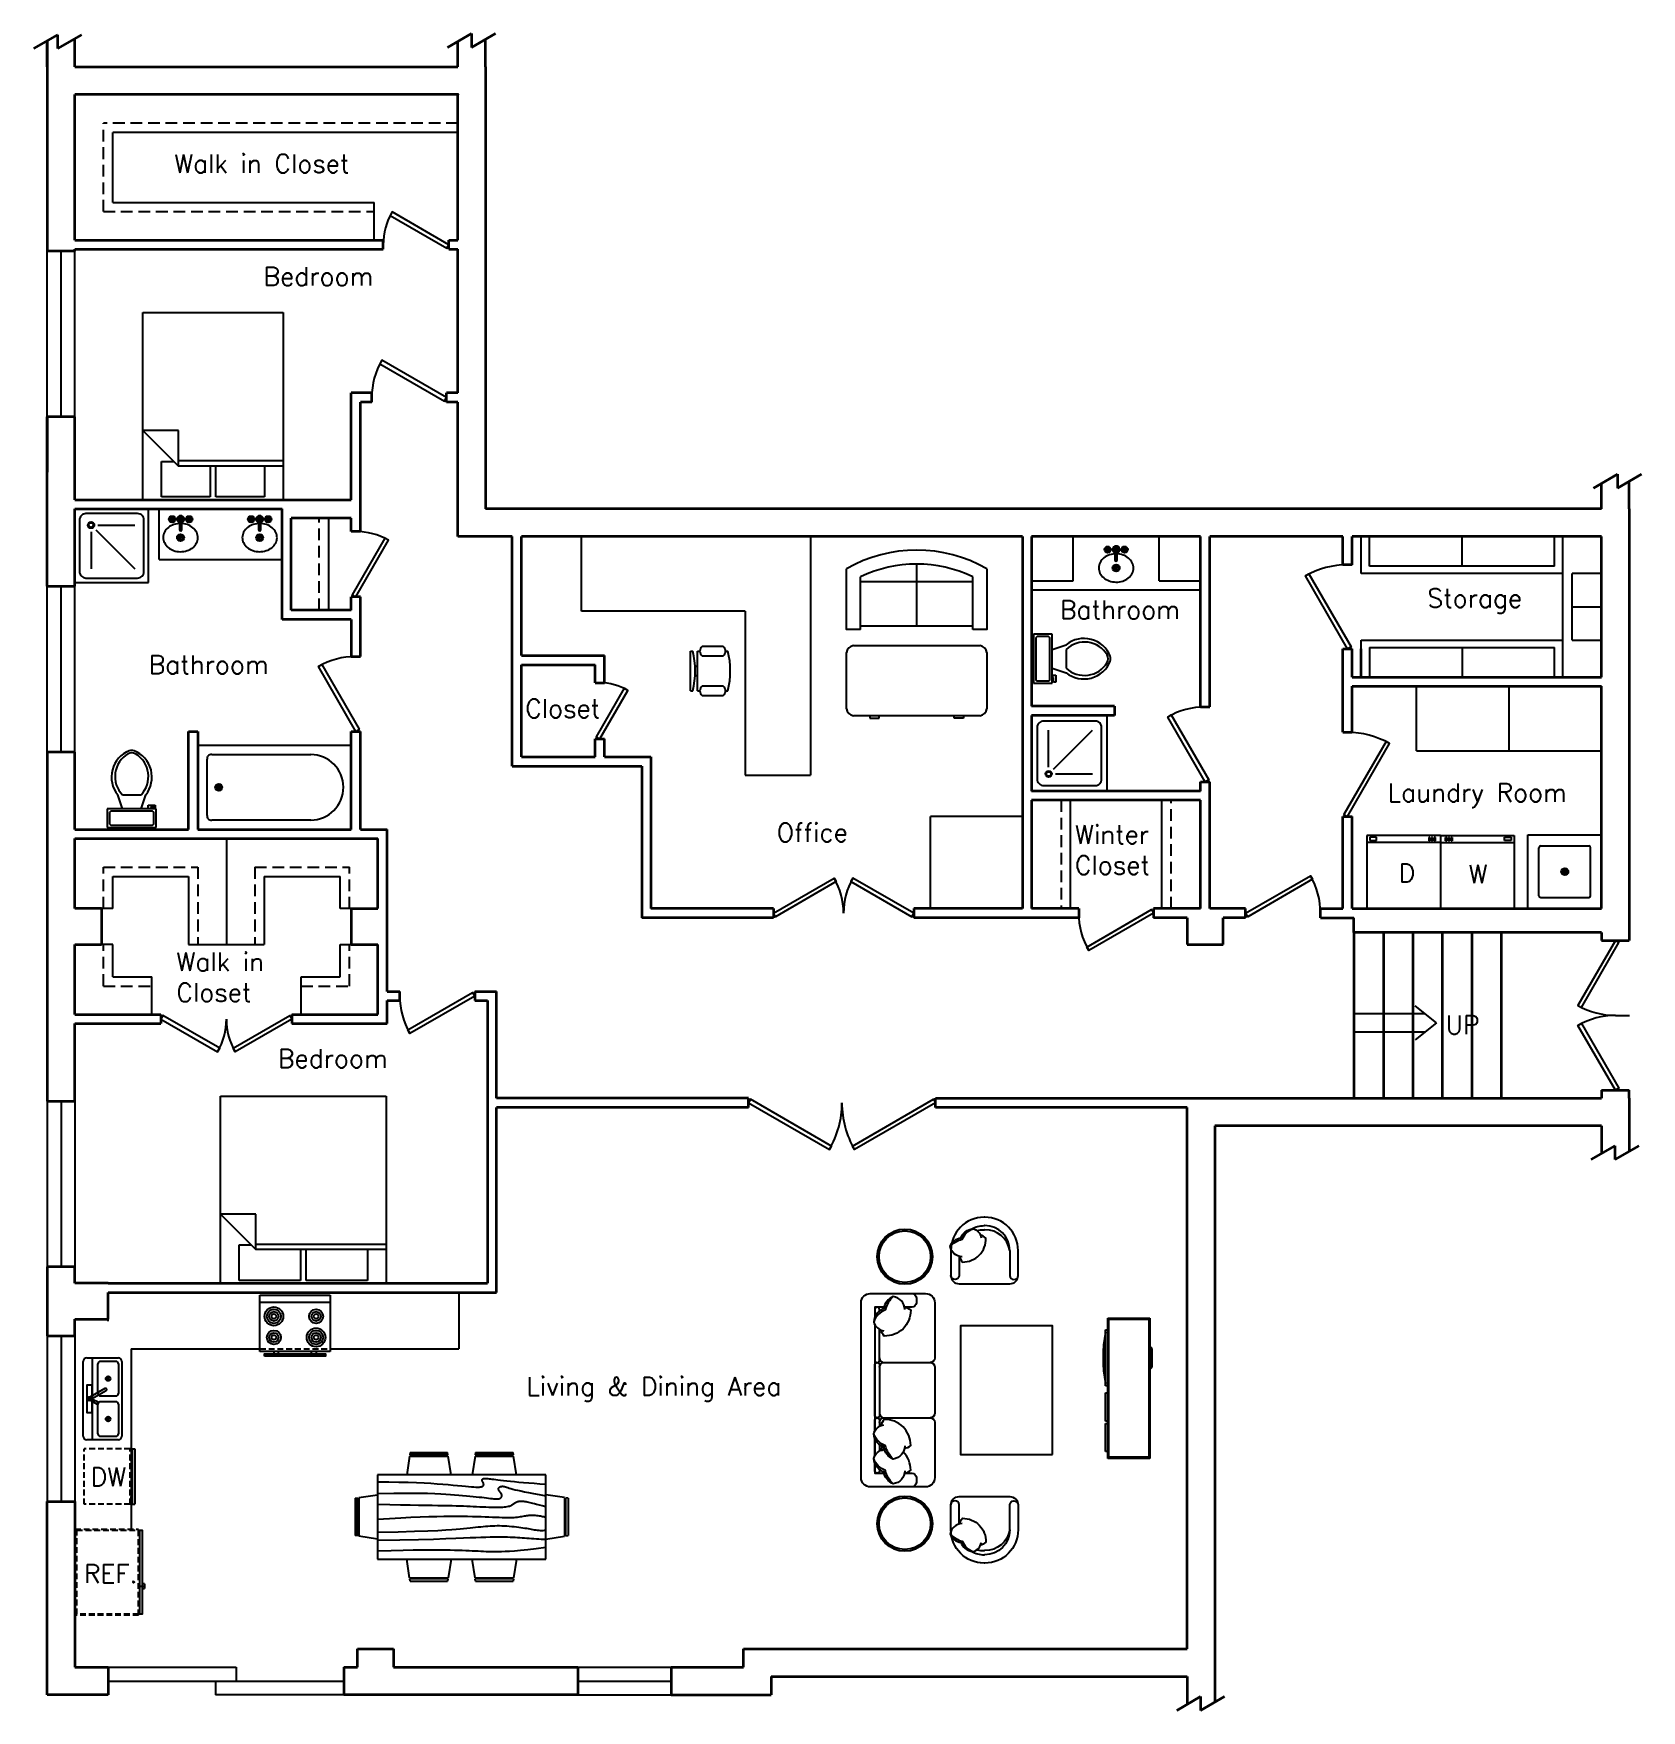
# Model space of a CAD drawing. Header units: millimetres. Extents: x -13274 to 77127, y -114744 to 1151.
# Drawn here: x 31086 to 48548, y -113915 to -95703 of the extents above; entities that cross this region are included whole.
import ezdxf

# ---------------------------------------------------------------- set-up
doc = ezdxf.new("R2010")
doc.units = ezdxf.units.MM
doc.header["$LTSCALE"] = 5
doc.linetypes.add('DASHEDX2', pattern=[38.1, 25.4, -12.7])
doc.linetypes.add('HIDDENX2', pattern=[19.05, 12.7, -6.35])
for name, color, linetype in [('Bathtub', 4, 'Continuous'), ('Bed', 4, 'Continuous'), ('CLoset', 1, 'Continuous'), ('Closet Hidden', 1, 'DASHEDX2'), ('Countertop', 1, 'Continuous'), ('Countertop Hidden', 1, 'HIDDENX2'), ('Dishwasher', 4, 'HIDDENX2'), ('Door', 1, 'Continuous'), ('Living Space', 4, 'Continuous'), ('Office', 4, 'Continuous'), ('Oven', 4, 'Continuous'), ('Refrigerator', 1, 'Continuous'), ('Refrigerator Hidden', 1, 'HIDDENX2'), ('Sink', 4, 'Continuous'), ('Storage', 1, 'Continuous'), ('Stove', 4, 'Continuous'), ('Table&Desk&Chair', 4, 'Continuous'), ('text', 1, 'Continuous'), ('Toilet', 4, 'Continuous'), ('Upper Cabinet', 1, 'HIDDENX2'), ('Washing Machine', 4, 'Continuous'), ('Windows', 1, 'Continuous')]:
    doc.layers.add(name, color=color, linetype=linetype)
doc.layers.add('Wall', color=7, linetype='Continuous', lineweight=35)
doc.styles.add('Roman', font='romans')

msp = doc.modelspace()

# ---------------------------------------------------------------- texts
at = {"layer": 'Countertop', "char_height": 200, "attachment_point": 1, "style": 'Roman'}
for s, insert in [('D', (45909.752, -104719.786)), ('W', (46669.938, -104729.51)), ('DW', (31705.081, -111277.844)), ('REF.', (31632.235, -112330.214))]:
    msp.add_mtext_dynamic_manual_height_columns(s, width=349.03036, gutter_width=50, heights=[0], dxfattribs=dict(at, insert=insert))
at = {"layer": 'text', "attachment_point": 1, "style": 'Roman'}
for s, width, insert, char_height in [('{\\H0.66667x;Walk in Closet}  ', 3697.34792, (32613.17, -97015.238), 300), ('Bedroom  ', 1947.95209, (33583.154, -98240.183), 200), ('{\\H0.66667x;Storage} ', 3697.34792, (46223.177, -101735.293), 300), ('Bathroom', 3697.34792, (42232.025, -101859.837), 200), ('Bathroom  ', 1947.95209, (32335.179, -102455.955), 200), ('Closet  ', 1947.95209, (36425.309, -102932.977), 200), ('{\\H0.66667x;Laundry Room }  ', 3697.34792, (45791.035, -103846.35), 300), ('Office  ', 1947.95209, (39157.562, -104279.644), 200), ('{\\H0.66667x;Winter \\PCloset  }  ', 3697.34792, (42395.182, -104301.278), 300), ('{\\H0.66667x;Walk in \\PCloset}  ', 1616.9876, (32637.333, -105683.716), 300), ('Bedroom  ', 1947.95209, (33739.635, -106734.553), 200), ('Living & Dining Area   ', 5479.54502, (36438.522, -110294.483), 200)]:
    msp.add_mtext_dynamic_manual_height_columns(s, width=width, gutter_width=50, heights=[0], dxfattribs=dict(at, insert=insert, char_height=char_height))
at = {"layer": 'Wall', "insert": (46606.202, -106468.355), "char_height": 200, "attachment_point": 5, "style": 'Roman'}
msp.add_mtext_dynamic_manual_height_columns('UP', width=310.19713, gutter_width=50, heights=[0], dxfattribs=at)

# ---------------------------------------------------------------- blocks, each defined once
blk = doc.blocks.new('Faucet - Bathroom top')
for p, q in [((-4.107, 0.125), (-4.375, 0.125)), ((-3.75, 0.4788), (-3.75, 0.75)), ((-3.5, 0.482), (-3.5, 0.75)), ((-3.1461, 0.125), (-2.875, 0.125)), ((3.143, 0.125), (2.875, 0.125)), ((3.5, 0.4788), (3.5, 0.75)), ((3.75, 0.482), (3.75, 0.75)), ((4.1039, 0.125), (4.375, 0.125)), ((-4.1039, -0.125), (-4.375, -0.125)), ((-3.75, -0.4821), (-3.75, -0.75)), ((-3.5, -0.4789), (-3.5, -0.75)), ((-3.143, -0.125), (-2.875, -0.125)), ((-0.5, -0.8639), (-0.5, -4.5)), ((0.5, -4.5), (0.5, -0.8631)), ((3.1461, -0.125), (2.875, -0.125)), ((3.5, -0.4821), (3.5, -0.75)), ((3.75, -0.4789), (3.75, -0.75)), ((4.107, -0.125), (4.375, -0.125))]:
    blk.add_line(p, q)
for centre, radius in [((-3.625, 0), 1.375), ((-4.625, 0), 0.2795), ((-3.625, 0), 0.5), ((-3.625, 1), 0.2795), ((-2.625, 0), 0.2795), ((0, 0), 0.5), ((3.625, 0), 1.375), ((2.625, 0), 0.2795), ((3.625, 0), 0.5), ((3.625, 1), 0.2795), ((4.625, 0), 0.2795), ((-3.625, -1), 0.2795), ((3.625, -1), 0.2795)]:
    blk.add_circle(centre, radius)
for centre, radius, start, end in [((-3.625, 0), 1, 105.2407, 164.2093), ((-3.625, 0), 1, 16.44125, 74.07887), ((0, 0), 1.5, 289.6514, 250.3603), ((0, 0), 1, 300.3431, 239.7554), ((3.625, 0), 1, 106.12, 164.0884), ((3.625, 0), 1, 16.23422, 73.90469), ((-3.625, 0), 1, 196.2342, 253.9047), ((-3.625, 0), 1, 286.12, 344.0884), ((0, -4.5), 0.5, 180, 0), ((3.625, 0), 1, 196.4413, 254.0789), ((3.625, 0), 1, 285.2407, 344.2093)]:
    blk.add_arc(centre, radius, start, end)
blk = doc.blocks.new('Desk - 30 x 60 in.')
at = {"linetype": 'Continuous'}
for p, q in [((-26.999995, 0), (26.999995, 0)), ((-29.999995, -27), (-29.999995, -3)), ((29.999995, -3), (29.999995, -27)), ((26.999995, -30), (-26.999995, -30)), ((-20.000005, -30), (-20.000005, -31)), ((-20.000005, -31), (-16.000005, -31)), ((-16.000005, -31), (-16.000005, -30)), ((15.999995, -31), (15.999995, -30)), ((19.999995, -31), (15.999995, -31)), ((19.999995, -30), (19.999995, -31))]:
    blk.add_line(p, q, dxfattribs=at)
for centre, start, end in [((-26.499995, -3.5), 98.1301, 171.8699), ((26.499995, -3.5), 8.130102, 81.8699), ((-26.499995, -26.5), 188.1301, 261.8699), ((26.499995, -26.5), 278.1301, 351.8699)]:
    blk.add_arc(centre, 3.535534, start, end, dxfattribs=at)
blk = doc.blocks.new('Sofa - Roundback Loveseat 5 ft.')
at = {"linetype": 'Continuous'}
for p, q in [((0, -32.44198), (0, -5.99998)), ((-24, -33.99998), (-24, -11.46958)), ((-23.9998, -13.38178), (23.99986, -13.38178)), ((24.00004, -33.99998), (24.00004, -11.46958)), ((-24, -32.44198), (24.00004, -32.44198))]:
    blk.add_line(p, q, dxfattribs=at)
for points in [[(-24, -33.99998), (-30, -33.99998), (-30, -7.99998)], [(30.00004, -7.99998), (30.00004, -33.99998), (24.00004, -33.99998)]]:
    blk.add_lwpolyline(points, dxfattribs=at)
for centre, radius, start, end in [((0, -60.24998), 60.24998, 60.13715, 119.8628), ((0, -61.38438), 55.38444, 64.32083, 115.6792)]:
    blk.add_arc(centre, radius, start, end, dxfattribs=at)
blk = doc.blocks.new('Chair - Desk')
at = {"linetype": 'Continuous'}
for p, q in [((-8.5, 0), (-8.5, -1)), ((-8.5, 0), (8.5, 0)), ((8.5, 0), (8.5, -1)), ((-10.5, -5), (-10.5, -14)), ((-8.5, -3), (-8.5, -4)), ((-8.5, -3), (8.5, -3)), ((-6.5, -14), (-6.5, -5)), ((-2, -3), (-2, -1.9355)), ((2, -1.9576), (2, -3)), ((6.5, -5), (6.5, -14)), ((8.5, -3), (8.5, -4)), ((10.5, -14), (10.5, -5)), ((-8.5, -15), (-8.5, -16)), ((8.5, -15), (8.5, -16))]:
    blk.add_line(p, q, dxfattribs=at)
for centre, radius, start, end in [((-8.5, -6.5), 2.5, 36.8699, 143.1301), ((0, 34.625), 36.625, 256.5803, 283.4197), ((8.5, -6.5), 2.5, 36.8699, 143.1301), ((-8.5, -12.5), 2.5, 216.8699, 323.1301), ((8.5, -12.5), 2.5, 216.8699, 323.1301), ((0, 19.625), 36.625, 256.5803, 283.4197)]:
    blk.add_arc(centre, radius, start, end, dxfattribs=at)
blk = doc.blocks.new('Faucet - single handle top')
for p, q in [((0.08, -0.26), (-2.26, -4.34)), ((-2.26, -4.34), (-1.37, -4.79)), ((-1.37, -4.79), (0.55, -0.5)), ((-0.06, -1.9), (3.57, -8.18)), ((4.43, -7.68), (0.72, -1.24))]:
    blk.add_line(p, q)
for points in [[(-0.92, -2), (-6, -2), (-6, 0), (6, 0), (6, -2), (1.16, -2)], [(-0.01, -2), (-0.12, -2)]]:
    blk.add_lwpolyline(points)
for centre, radius, start, end in [((0, -1), 0.75, 269.2246, 216.2304), ((4, -7.93), 0.5, 210, 30)]:
    blk.add_arc(centre, radius, start, end)
blk = doc.blocks.new('Entertainment Center')
at = {"linetype": 'Continuous'}
for p, q in [((-4, 0), (-5, -1)), ((4, 0), (-4, 0)), ((5, -1), (4, 0)), ((-17, -19), (-17, -1)), ((-17, -1), (43, -1)), ((-16.5, -18.5), (-16.5, -1.5)), ((-16.5, -1.5), (42.5, -1.5)), ((42.5, -1.5), (42.5, -18.5)), ((43, -1), (43, -19)), ((43, -19), (-17, -19)), ((42.5, -18.5), (-16.5, -18.5)), ((-12, -20), (-12, -19)), ((12, -20), (-12, -20)), ((12, -19), (12, -20)), ((15, -20), (15, -19)), ((27, -20), (15, -20)), ((27, -19), (27, -20)), ((28, -20), (28, -19)), ((40, -20), (28, -20)), ((40, -19), (40, -20))]:
    blk.add_line(p, q, dxfattribs=at)
blk.add_arc((0, 40), 61, 259.6111, 280.3889, dxfattribs=at)
blk = doc.blocks.new('Dining Set - 36 x 72 in.')
at = {"linetype": 'Continuous'}
for p, q in [((-22.2343, 26.00059), (-23.4847, 17.99762)), ((-22.2304, 26), (-5.7608, 26)), ((-22, 27.5), (-22.1562, 26.50042)), ((-5.8416, 26.5), (-22.1534, 26.5)), ((-22, 27.5), (-6, 27.5)), ((-5.8437, 26.49966), (-6, 27.5)), ((-4.5152, 17.99762), (-5.7655, 25.99926)), ((5.7657, 26.00059), (4.5153, 17.99762)), ((5.7696, 26), (22.2392, 26)), ((6, 27.5), (5.8438, 26.50042)), ((22.1584, 26.5), (5.8466, 26.5)), ((6, 27.5), (22, 27.5)), ((22.1563, 26.49966), (22, 27.5)), ((23.4848, 17.99762), (22.2345, 25.99926)), ((36, 18), (-36, 18)), ((-36, 18), (-36, -18)), ((36, -18), (36, 18)), ((-45.5, 8), (-44.5004, 8.15617)), ((-45.5, 8), (-45.5, -8)), ((-44.5, -8.15843), (-44.5, 8.15338)), ((-44.0006, 8.23428), (-35.9976, 9.48474)), ((-44, 8.23041), (-44, -8.23915)), ((44.0006, 8.23428), (35.9976, 9.48474)), ((44, 8.23041), (44, -8.23915)), ((44.5, -8.15843), (44.5, 8.15338)), ((45.5, 8), (44.5005, 8.15617)), ((45.5, 8), (45.5, -8)), ((-44.4997, -8.15631), (-45.5, -8)), ((-35.9976, -9.48476), (-43.9993, -8.2345)), ((35.9976, -9.48476), (43.9993, -8.2345)), ((44.4997, -8.15631), (45.5, -8)), ((-36, -18), (36, -18)), ((-22.2343, -26.0006), (-23.4847, -17.99762)), ((-4.5152, -17.99762), (-5.7655, -25.99928)), ((5.7657, -26.0006), (4.5153, -17.99762)), ((23.4848, -17.99762), (22.2345, -25.99928)), ((-22.2304, -26), (-5.7608, -26)), ((-22, -27.5), (-22.1562, -26.50044)), ((-5.8416, -26.5), (-22.1534, -26.5)), ((-22, -27.5), (-6, -27.5)), ((-5.8437, -26.49967), (-6, -27.5)), ((5.7696, -26), (22.2392, -26)), ((6, -27.5), (5.8438, -26.50044)), ((22.1584, -26.5), (5.8466, -26.5)), ((6, -27.5), (22, -27.5)), ((22.1563, -26.49967), (22, -27.5))]:
    blk.add_line(p, q, dxfattribs=at)
for points in [[(-36, 15), (-31.1772, 14.97754), (-26.8079, 14.91406), (-22.8538, 14.81543), (-19.276, 14.6875), (-16.0362, 14.53613), (-13.0957, 14.36718), (-10.4159, 14.18652), (-7.9583, 14), (-5.6904, 13.81315), (-3.6035, 13.63021), (-1.6954, 13.45508), (0.0365, 13.29166), (1.5945, 13.14388), (2.9811, 13.01562), (4.1988, 12.9108), (5.25, 12.83333), (6.1393, 12.78613), (6.8802, 12.76823), (7.4883, 12.77767), (7.9792, 12.8125), (8.3685, 12.87077), (8.6719, 12.95052), (8.9049, 13.0498), (9.0833, 13.16666), (9.2205, 13.29899), (9.3216, 13.44401), (9.3895, 13.59879), (9.4271, 13.76041), (9.4373, 13.92594), (9.4232, 14.09245), (9.3875, 14.257), (9.3333, 14.41666), (9.2638, 14.56917), (9.1836, 14.71484), (9.0975, 14.85465), (9.0104, 14.98958), (8.9272, 15.1206), (8.8529, 15.2487), (8.7922, 15.37483), (8.75, 15.5), (8.7305, 15.62467), (8.7344, 15.74739), (8.7617, 15.86621), (8.8125, 15.97916), (8.8867, 16.08431), (8.9844, 16.17968), (9.1055, 16.26334), (9.25, 16.33333), (9.4189, 16.38802), (9.6172, 16.42708), (9.8506, 16.45052), (10.125, 16.45833), (10.4463, 16.45052), (10.8203, 16.42708), (11.2529, 16.38802), (11.75, 16.33333), (12.3184, 16.26318), (12.9694, 16.17838), (13.7151, 16.07991), (14.5677, 15.96875), (15.5395, 15.84586), (16.6426, 15.71224), (17.8893, 15.56884), (19.2917, 15.41666), (20.859, 15.25667), (22.5879, 15.08984), (24.4721, 14.91715), (26.5052, 14.73958), (28.6809, 14.5581), (30.9929, 14.3737), (33.4347, 14.18733), (36, 14)], [(-36, 10), (-28.9766, 10.14274), (-23.1725, 10.20442), (-18.4241, 10.19775), (-14.5677, 10.13541), (-11.4399, 10.03011), (-8.877, 9.89453), (-6.7154, 9.74137), (-4.7917, 9.58333), (-2.9698, 9.43082), (-1.2246, 9.28515), (0.4415, 9.14534), (2.026, 9.01041), (3.5266, 8.87939), (4.9408, 8.7513), (6.266, 8.62516), (7.5, 8.5), (8.6411, 8.37549), (9.6914, 8.2539), (10.6538, 8.13818), (11.5312, 8.03125), (12.3267, 7.93603), (13.043, 7.85547), (13.6831, 7.79248), (14.25, 7.75), (14.7471, 7.7303), (15.1797, 7.73307), (15.5537, 7.75732), (15.875, 7.80208), (16.1494, 7.86637), (16.3828, 7.94922), (16.5811, 8.04964), (16.75, 8.16666), (16.8944, 8.29915), (17.0143, 8.44531), (17.1089, 8.60319), (17.1771, 8.77083), (17.218, 8.94629), (17.2305, 9.1276), (17.2137, 9.31282), (17.1667, 9.5), (17.0895, 9.6875), (16.987, 9.875), (16.8649, 10.0625), (16.7292, 10.25), (16.5856, 10.4375), (16.4401, 10.625), (16.2985, 10.8125), (16.1667, 11), (16.05, 11.18733), (15.9518, 11.3737), (15.8752, 11.5581), (15.8229, 11.73958), (15.798, 11.91715), (15.8034, 12.08984), (15.842, 12.25667), (15.9167, 12.41666), (16.0295, 12.56836), (16.1784, 12.70833), (16.3605, 12.83268), (16.5729, 12.9375), (16.8127, 13.01888), (17.0768, 13.07291), (17.3625, 13.0957), (17.6667, 13.08333), (17.9894, 13.03312), (18.3418, 12.94726), (18.7382, 12.82918), (19.1927, 12.68229), (19.7195, 12.51001), (20.3327, 12.31575), (21.0465, 12.10294), (21.875, 11.875), (22.8357, 11.63354), (23.959, 11.37304), (25.2786, 11.08618), (26.8282, 10.76562), (28.6414, 10.40405), (30.752, 9.99414), (33.1936, 9.52856), (36, 9)], [(-36, 5.5), (-30.7157, 5.3348), (-26.069, 5.20963), (-21.9946, 5.11767), (-18.4271, 5.05208), (-15.3009, 5.00602), (-12.5508, 4.97265), (-10.1112, 4.94515), (-7.9167, 4.91666), (-5.909, 4.88167), (-4.0586, 4.83984), (-2.3429, 4.79215), (-0.7396, 4.73958), (0.7739, 4.6831), (2.22, 4.6237), (3.6213, 4.56233), (5, 4.5), (6.373, 4.43782), (7.7344, 4.3776), (9.0723, 4.32129), (10.375, 4.27083), (11.6309, 4.22819), (12.8281, 4.19531), (13.9551, 4.17415), (15, 4.16666), (15.954, 4.17448), (16.819, 4.19791), (17.6001, 4.23698), (18.3021, 4.29166), (18.9299, 4.36198), (19.4883, 4.44791), (19.9823, 4.54948), (20.4167, 4.66666), (20.7969, 4.79899), (21.1302, 4.94401), (21.4245, 5.09879), (21.6875, 5.26041), (21.9271, 5.42594), (22.1511, 5.59245), (22.3672, 5.757), (22.5834, 5.91666), (22.8065, 6.06868), (23.0404, 6.21093), (23.2879, 6.34147), (23.5521, 6.45833), (23.8358, 6.55957), (24.142, 6.64323), (24.4735, 6.70735), (24.8334, 6.75), (25.2235, 6.76969), (25.642, 6.76692), (26.0858, 6.74267), (26.5521, 6.69791), (27.0379, 6.63362), (27.5404, 6.55078), (28.0565, 6.45036), (28.5834, 6.33333), (29.1242, 6.19987), (29.7071, 6.04687), (30.3661, 5.87044), (31.1354, 5.66666), (32.0493, 5.43164), (33.142, 5.16146), (34.4475, 4.85221), (36, 4.5)], [(-36, -1), (-30.7915, -0.6591), (-26.0195, -0.38216), (-21.6519, -0.16284), (-17.6563, 0.00521), (-14.0005, 0.12833), (-10.6523, 0.21289), (-7.5796, 0.26522), (-4.75, 0.29166), (-2.134, 0.29793), (0.2878, 0.28711), (2.5317, 0.26163), (4.6146, 0.22396), (6.5529, 0.17651), (8.3633, 0.12174), (10.0623, 0.06209), (11.6667, 0), (13.1899, -0.06201), (14.6341, -0.1211), (15.9982, -0.17432), (17.2813, -0.21875), (18.4823, -0.25147), (19.6003, -0.26953), (20.6343, -0.27002), (21.5834, -0.25), (22.4481, -0.20768), (23.2357, -0.14584), (23.9549, -0.06836), (24.6146, 0.02083), (25.2235, 0.11784), (25.7904, 0.21875), (26.3241, 0.31966), (26.8334, 0.41666), (27.3265, 0.50618), (27.8099, 0.58593), (28.2894, 0.65397), (28.7709, 0.70833), (29.2601, 0.74707), (29.763, 0.76823), (30.2855, 0.76985), (30.8334, 0.75), (31.4088, 0.70784), (31.9994, 0.64713), (32.589, 0.57275), (33.1615, 0.48958), (33.7008, 0.4025), (34.1908, 0.3164), (34.6153, 0.23616), (34.9584, 0.16666), (35.2099, 0.11165), (35.3848, 0.07031), (35.504, 0.04069), (35.5886, 0.02083), (35.6594, 0.00879), (35.7377, 0.0026), (35.8442, 0.00032), (36, 0)], [(-36, -6.5), (-27.1843, -6.31267), (-20.084, -6.1263), (-14.469, -5.9419), (-10.1094, -5.76042), (-6.7752, -5.58285), (-4.2363, -5.41016), (-2.2629, -5.24333), (-0.625, -5.08334), (0.8708, -4.93099), (2.2715, -4.78646), (3.5872, -4.64974), (4.8281, -4.52084), (6.0046, -4.39974), (7.127, -4.28646), (8.2053, -4.18099), (9.25, -4.08334), (10.2705, -3.99382), (11.2734, -3.91407), (12.2647, -3.84603), (13.25, -3.79167), (14.2354, -3.75293), (15.2266, -3.73177), (16.2295, -3.73015), (17.25, -3.75), (18.2912, -3.79248), (19.3451, -3.85547), (20.4009, -3.93604), (21.4479, -4.03125), (22.4754, -4.13819), (23.4727, -4.25391), (24.4289, -4.37549), (25.3334, -4.5), (26.1785, -4.62492), (26.9694, -4.74935), (27.7145, -4.87281), (28.4219, -4.99479), (29.1, -5.11483), (29.7572, -5.23242), (30.4016, -5.34709), (31.0417, -5.45834), (31.6837, -5.56437), (32.3262, -5.65821), (32.9658, -5.73153), (33.599, -5.77604), (34.2224, -5.78345), (34.8327, -5.74545), (35.4264, -5.65373), (36, -5.5)], [(-36, -10), (-26.4022, -9.81299), (-18.4675, -9.62891), (-11.9839, -9.45069), (-6.7396, -9.28125), (-2.5226, -9.12354), (0.8789, -8.98047), (3.6769, -8.85498), (6.0833, -8.75), (8.2767, -8.66765), (10.3021, -8.60677), (12.1712, -8.56543), (13.8958, -8.54167), (15.4876, -8.53353), (16.9583, -8.53907), (18.3197, -8.55632), (19.5834, -8.58334), (20.7616, -8.61841), (21.8685, -8.66081), (22.9188, -8.71004), (23.9271, -8.76563), (24.9081, -8.82707), (25.8763, -8.89388), (26.8465, -8.96558), (27.8334, -9.04167), (28.8474, -9.12118), (29.8828, -9.20117), (30.93, -9.27824), (31.9792, -9.34896), (33.0205, -9.40991), (34.0443, -9.45768), (35.0407, -9.48885), (36, -9.5)], [(-36, -14.5), (-30.0881, -14.33513), (-25.0332, -14.21224), (-20.7312, -14.12647), (-17.0781, -14.07292), (-13.97, -14.04671), (-11.3027, -14.04297), (-8.9724, -14.05681), (-6.875, -14.08334), (-4.9224, -14.11833), (-3.0905, -14.16016), (-1.3709, -14.20785), (0.2448, -14.26042), (1.7647, -14.3169), (3.1973, -14.3763), (4.5507, -14.43767), (5.8333, -14.5), (7.0554, -14.5621), (8.235, -14.62175), (9.3922, -14.67652), (10.5469, -14.72396), (11.7192, -14.76164), (12.929, -14.78711), (14.1965, -14.79794), (15.5417, -14.79167), (16.9933, -14.76424), (18.6152, -14.70508), (20.4804, -14.60197), (22.6615, -14.44271), (25.2312, -14.21509), (28.2624, -13.9069), (31.8277, -13.50594), (36, -13)]]:
    blk.add_lwpolyline(points, dxfattribs=at)

# ---------------------------------------------------------------- linework, layer by layer
for p, q in [((45425.16, -106346.031), (46195.906, -106346.031)), ((46320.48, -106446.031), (46091.372, -106262.118)), ((46320.48, -106446.031), (46091.372, -106629.944)), ((45425.16, -106546.031), (46195.906, -106546.031))]:
    msp.add_line(p, q)
at = {"layer": 'Bathtub', "linetype": 'Continuous'}
for p, q in [((32335.16, -101666.031), (32335.16, -100866.031)), ((31585.16, -100986.031), (31585.16, -101546.031)), ((32215.16, -100916.031), (31655.16, -100916.031)), ((31785.16, -101041.031), (32185.16, -101041.031)), ((32285.16, -101546.031), (32285.16, -100986.031)), ((31710.16, -101116.031), (31710.16, -101516.031)), ((31763.193, -101094.064), (32185.16, -101516.031)), ((31655.16, -101616.031), (32215.16, -101616.031)), ((31535.16, -101666.031), (32335.16, -101666.031)), ((41985.16, -103239.431), (41985.16, -103799.431)), ((42615.16, -103169.431), (42055.16, -103169.431)), ((42685.16, -103799.431), (42685.16, -103239.431)), ((42745.16, -103929.431), (42745.16, -103109.431)), ((42110.16, -103669.431), (42110.16, -103269.431)), ((42163.193, -103691.398), (42585.16, -103269.431)), ((42185.16, -103744.431), (42585.16, -103744.431)), ((42055.16, -103869.431), (42615.16, -103869.431))]:
    msp.add_line(p, q, dxfattribs=at)
at = {"layer": 'Bathtub'}
for p, q in [((32868.56, -103431.631), (34535.16, -103431.631)), ((33071.76, -103888.831), (33122.56, -103888.831)), ((33097.16, -103863.431), (33097.16, -103914.231))]:
    msp.add_line(p, q, dxfattribs=at)
for points in [[(32970.16, -104193.631), (32970.16, -103584.031)], [(33020.96, -103533.231), (34095.935, -103533.231)], [(34095.935, -104244.431), (33020.96, -104244.431)]]:
    msp.add_lwpolyline(points, dxfattribs=at)
for radius in [38.1, 25.4]:
    msp.add_circle((33097.16, -103888.831), radius, dxfattribs=at)
for centre, radius, start, end in [((33014.61, -103577.681), 44.901, 81.8699, 188.1301), ((34095.935, -103888.831), 355.6, 270, 90), ((33014.61, -104199.981), 44.901, 171.8699, 278.1301)]:
    msp.add_arc(centre, radius, start, end, dxfattribs=at)
at = {"layer": 'Bathtub', "linetype": 'Continuous'}
for centre, major_axis, start_param, end_param in [((31655.16, -100986.031), (49.497, 49.497), 0.785398163, 2.35619449), ((31710.16, -101041.031), (24.749, 24.749), 5.497787144, 11.780972451), ((31710.16, -101041.031), (17.678, 17.678), 5.497787144, 11.780972451), ((32215.16, -100986.031), (-49.497, 49.497), 3.926990817, 5.497787144), ((31655.16, -101546.031), (-49.497, 49.497), 0.785398163, 2.35619449), ((32215.16, -101546.031), (49.497, 49.497), 3.926990817, 5.497787144), ((42055.16, -103239.431), (-49.497, -49.497), 3.926990817, 5.497787144), ((42615.16, -103239.431), (-49.497, 49.497), 3.926990817, 5.497787144), ((42055.16, -103799.431), (-49.497, 49.497), 0.785398163, 2.35619449), ((42110.16, -103744.431), (-24.749, 24.749), 5.497787144, 11.780972451), ((42110.16, -103744.431), (-17.678, 17.678), 5.497787144, 11.780972451), ((42615.16, -103799.431), (-49.497, -49.497), 0.785398163, 2.35619449)]:
    msp.add_ellipse(centre, major_axis=major_axis, ratio=1, start_param=start_param, end_param=end_param, dxfattribs=at)
at = {"layer": 'Bed', "linetype": 'Continuous'}
for p, q in [((32273.16, -98734.03), (33797.16, -98734.03)), ((32273.16, -100766.031), (32273.16, -98734.03)), ((33797.16, -98734.03), (33797.16, -100766.031)), ((32273.16, -100014.191), (32659.24, -100400.271)), ((32659.24, -100014.191), (32273.16, -100014.191)), ((32659.24, -100400.271), (32659.24, -100014.191)), ((32476.36, -100349.471), (32608.456, -100349.471)), ((32476.36, -100735.551), (32476.36, -100349.471)), ((32659.24, -100339.311), (33797.16, -100339.311)), ((33797.16, -100400.271), (32659.24, -100400.271)), ((33004.68, -100400.271), (33004.68, -100735.551)), ((33065.641, -100735.551), (33065.641, -100400.271)), ((33593.96, -100400.271), (33593.96, -100735.551)), ((33004.68, -100735.551), (32476.36, -100735.551)), ((33593.96, -100735.551), (33065.641, -100735.551)), ((33115.161, -107244.03), (34915.16, -107244.03)), ((33115.161, -109276.031), (33115.161, -107244.03)), ((34915.16, -107244.03), (34915.16, -109276.031)), ((33115.161, -108524.191), (33501.24, -108910.271)), ((33501.24, -108524.191), (33115.161, -108524.191)), ((33501.24, -108910.271), (33501.24, -108524.191)), ((33318.361, -108859.471), (33450.457, -108859.471)), ((33318.361, -109245.551), (33318.361, -108859.471)), ((33501.24, -108849.311), (34915.16, -108849.311)), ((34915.16, -108910.271), (33501.24, -108910.271)), ((33984.681, -108910.271), (33984.681, -109245.551)), ((34045.641, -109245.551), (34045.641, -108910.271)), ((34711.961, -108910.271), (34711.961, -109245.551)), ((33984.681, -109245.551), (33318.361, -109245.551)), ((34711.961, -109245.551), (34045.641, -109245.551)), ((34915.16, -109276.031), (33115.161, -109276.031))]:
    msp.add_line(p, q, dxfattribs=at)
at = {"layer": 'CLoset'}
for p, q in [((31945.16, -97536.031), (31945.16, -96776.031)), ((35695.16, -96776.031), (31945.16, -96776.031)), ((31945.16, -97536.031), (34783.96, -97536.031)), ((34783.96, -97946.031), (34783.96, -97536.031)), ((34291.16, -101966.031), (34291.16, -100966.031)), ((42345.16, -104029.431), (42345.16, -105206.031)), ((43340.16, -105206.031), (43340.16, -104029.431)), ((33180.16, -104446.031), (33180.16, -105596.031)), ((31945.16, -105206.031), (31945.16, -104856.031)), ((31945.16, -104856.031), (32770.16, -104856.031)), ((32770.16, -104856.031), (32770.16, -105596.031)), ((33590.16, -104856.031), (34415.16, -104856.031)), ((33590.16, -104856.031), (33590.16, -105596.031)), ((34415.16, -105206.031), (34415.16, -104856.031)), ((31945.16, -105206.031), (31825.16, -105206.031)), ((31945.16, -105596.031), (31825.16, -105596.031)), ((31945.16, -105946.031), (31945.16, -105596.031)), ((32770.16, -105596.031), (33590.16, -105596.031)), ((34415.16, -105946.031), (34415.16, -105596.031)), ((34415.16, -105596.031), (34535.16, -105596.031)), ((31945.16, -105946.031), (32368.96, -105946.031)), ((32368.96, -106356.031), (32368.96, -105946.031)), ((33991.36, -105946.031), (34415.16, -105946.031)), ((33991.36, -106356.031), (33991.36, -105946.031))]:
    msp.add_line(p, q, dxfattribs=at)
at = {"layer": 'Closet Hidden'}
for p, q in [((31844.16, -97637.031), (31844.16, -96675.031)), ((35695.16, -96675.031), (31844.16, -96675.031)), ((31844.16, -97637.031), (34783.96, -97637.031)), ((34189.16, -101966.031), (34189.16, -100966.031)), ((42244.16, -104029.431), (42244.16, -105206.031)), ((43441.16, -105206.031), (43440.198, -104029.431)), ((31844.16, -105206.031), (31844.16, -104755.031)), ((31844.16, -104755.031), (32871.16, -104755.031)), ((32871.16, -104755.031), (32871.16, -105596.031)), ((33489.16, -104755.031), (34516.16, -104755.031)), ((33489.16, -104755.031), (33489.16, -105596.031)), ((34516.16, -105206.031), (34516.16, -104755.031)), ((34535.16, -105206.031), (34415.16, -105206.031)), ((31844.16, -106047.031), (31844.16, -105596.031)), ((34516.16, -106047.031), (34516.16, -105596.031)), ((31844.16, -106047.031), (32368.96, -106047.031)), ((33991.36, -106047.031), (34516.16, -106047.031))]:
    msp.add_line(p, q, dxfattribs=at)
at = {"layer": 'Countertop'}
for p, q in [((35705.16, -109376.031), (35705.16, -109986.031)), ((32145.16, -109986.031), (32145.16, -111946.031)), ((32145.16, -109986.031), (33544.16, -109986.031)), ((34306.16, -109986.031), (35705.16, -109986.031))]:
    msp.add_line(p, q, dxfattribs=at)
at = {"layer": 'Countertop Hidden'}
msp.add_line((33544.16, -109986.031), (34306.16, -109986.031), dxfattribs=at)
at = {"layer": 'Dishwasher'}
for p, q in [((31635.16, -111675.031), (31635.16, -111075.031)), ((32135.16, -111075.031), (31635.16, -111075.031)), ((32135.16, -111675.031), (32135.16, -111075.031)), ((32145.16, -111146.431), (32135.16, -111146.431)), ((32145.16, -111197.231), (32135.16, -111197.231)), ((32145.16, -111552.831), (32135.16, -111552.831)), ((32160.56, -111603.631), (32135.16, -111603.631)), ((32135.16, -111675.031), (31635.16, -111675.031))]:
    msp.add_line(p, q, dxfattribs=at)
at = {"layer": 'Door'}
msp.add_line((48265.16, -106366.031), (48417.56, -106366.031), dxfattribs=at)
msp.add_line((48265.16, -106366.031), (48417.56, -106366.031), dxfattribs=at)
for points in [[(35595.16, -97996.031), (34979.243, -97640.431), (34957.018, -97678.926), (35572.935, -98034.526)], [(35571.56, -99656.031), (34867.655, -99249.631), (34845.43, -99288.126), (35549.335, -99694.526)], [(34585.16, -101821.631), (34940.76, -101205.714), (34902.266, -101183.489), (34546.666, -101799.406)], [(45355.16, -102386.031), (44897.96, -101594.138), (44936.455, -101571.913), (45393.655, -102363.806)], [(34585.16, -103281.631), (34178.76, -102577.726), (34217.255, -102555.501), (34623.655, -103259.406)], [(37235.16, -103363.841), (37539.96, -102835.911), (37501.466, -102813.686), (37196.666, -103341.616)], [(43810.16, -103829.431), (43403.76, -103125.526), (43442.255, -103103.301), (43848.655, -103807.206)], [(45355.16, -104206.031), (45812.36, -103414.138), (45773.866, -103391.913), (45316.666, -104183.806)], [(39120.66, -105256.031), (39780.572, -104875.031), (39802.797, -104913.526), (39142.885, -105294.526)], [(40644.66, -105256.031), (39984.749, -104875.031), (39962.524, -104913.526), (40622.435, -105294.526)], [(44249.16, -105256.031), (44953.066, -104849.631), (44975.291, -104888.126), (44271.385, -105294.526)], [(43249.06, -105256.031), (42545.155, -105662.431), (42522.93, -105623.936), (43226.835, -105217.536)], [(48265.16, -105553.231), (47858.76, -106257.137), (47897.255, -106279.362), (48303.655, -105575.456)], [(35876.56, -106156.031), (35172.655, -106562.431), (35150.43, -106523.936), (35854.335, -106117.536)], [(32468.96, -106406.031), (33084.878, -106761.631), (33107.103, -106723.136), (32491.185, -106367.536)], [(33891.36, -106406.031), (33275.443, -106761.631), (33253.218, -106723.136), (33869.135, -106367.536)], [(48265.16, -107178.831), (47858.76, -106474.926), (47897.255, -106452.701), (48303.655, -107156.606)], [(38849.16, -107316.031), (39729.042, -107824.031), (39751.267, -107785.536), (38871.385, -107277.536)], [(40881.16, -107316.031), (40001.279, -107824.031), (39979.054, -107785.536), (40858.935, -107277.536)]]:
    msp.add_lwpolyline(points, close=True, dxfattribs=at)
for centre, radius, start, end in [((35595.16, -97996.031), 711.2, 150, 180), ((35571.56, -99656.031), 812.8, 150, 180), ((34585.16, -101821.631), 711.2, 60, 90), ((45355.16, -102386.031), 914.4, 90, 120), ((34585.16, -103281.631), 812.8, 90, 120), ((37235.16, -103363.841), 609.6, 60, 90), ((43810.16, -103829.431), 812.8, 90, 120), ((45355.16, -104206.031), 914.4, 60, 90), ((39120.66, -105256.031), 762, 0, 30), ((40644.66, -105256.031), 762, 150, 180), ((44249.16, -105256.031), 812.8, 0, 30), ((43249.06, -105256.031), 812.8, 180, 210), ((35876.56, -106156.031), 812.8, 180, 210), ((48265.16, -105553.231), 812.8, 240, 270), ((32468.96, -106406.031), 711.2, 330, 0), ((33891.36, -106406.031), 711.2, 180, 210), ((48265.16, -107178.831), 812.8, 90, 120), ((38849.16, -107316.031), 1016, 330, 0), ((40881.16, -107316.031), 1016, 180, 210)]:
    msp.add_arc(centre, radius, start, end, dxfattribs=at)
at = {"layer": 'Living Space'}
for points in [[(41040.541, -108874.368, -0.147729876), (41172.302, -108796.89, -0.213342759), (41288.563, -108683.256, -0.17866181)], [(41154.099, -108790.715, -0.306663495), (41288.563, -108683.256, -0.306329966), (41376.404, -108781.394, 0.87284716)], [(41274.303, -108685.061, -0.130591489), (41408.57, -108649.384), (41413.078, -108649.384)], [(41331.708, -108704.18, -0.072384236), (41408.57, -108694.466), (41413.078, -108694.466)], [(41688.078, -108919.876, 0.414213562), (41417.587, -108649.384), (41413.078, -108649.384)], [(41688.078, -108919.876, 0.372718911), (41417.587, -108694.466), (41413.078, -108694.466)], [(41169.719, -108988.002, -0.356772365), (41040.541, -108874.368, -0.24954205), (41157.588, -108780.723, 9.616880348)], [(41146.997, -108985.253, 0.16554063), (41174.886, -109044.819, 0.425989169), (41428.075, -108786.559, 0.121523323), (41367.973, -108750.963, -7.115464291)], [(41138.078, -108983.085), (41138.078, -109190.368, -0.414213562), (41092.997, -109235.45), (41092.997, -109235.45, -0.414213562), (41047.915, -109190.368)], [(41688.078, -108919.872), (41688.078, -109190.368, 0.414213562), (41733.16, -109235.45), (41733.16, -109235.45, 0.414213562), (41778.242, -109190.368)], [(40422.606, -109418.417, 0.147729876), (40336.675, -109564.553, 0.213342759), (40210.645, -109693.496, 0.17866181)], [(40548.636, -109561.687, 0.356772365), (40422.606, -109418.417, 0.24954205), (40318.746, -109548.233, -9.616880348)], [(40623.078, -109386.595, -0.414213562), (40673.078, -109436.595), (40673.078, -109486.595, -0.414213562), (40623.078, -109536.595), (40545.61, -109536.595)], [(40329.827, -109544.364, 0.306663495), (40210.645, -109693.496, 0.306329966), (40319.489, -109790.92, -0.87284716)], [(40273.078, -109574.751), (40273.078, -109556.595, 0.414213562), (40253.078, -109536.595), (40243.078, -109536.595, 0.414213562), (40223.078, -109556.595)], [(40223.078, -109556.595), (40223.078, -109641.781, 0.414213562)], [(40545.588, -109536.486, -0.16554063), (40611.652, -109567.418, -0.425989169), (40325.218, -109848.228, -0.121523323), (40285.738, -109781.569, 7.115464291)], [(40223.078, -109724.963), (40223.078, -110116.595, 0.414213562), (40243.078, -110136.595), (40253.078, -110136.595, 0.414213562), (40273.078, -110116.595), (40273.078, -109775.31, 0.414213562)], [(40273.078, -110086.595, 0.414213562), (40323.078, -110136.595), (40823.078, -110136.595, 0.414213562)], [(40273.078, -110186.595, -0.414213562), (40323.078, -110136.595)], [(40273.078, -110686.595, 0.414213562), (40323.078, -110736.595)], [(40329.827, -111059.479, -0.306663495), (40210.645, -110910.347, -0.306329966), (40319.489, -110812.923, 0.87284716)], [(40422.606, -111185.425, -0.147729876), (40336.675, -111039.29, -0.213342759), (40210.645, -110910.347, -0.17866181)], [(40223.078, -110878.879), (40223.078, -110756.595, -0.414213562), (40243.078, -110736.595), (40253.078, -110736.595, -0.414213562), (40273.078, -110756.595), (40273.078, -110828.532, -0.414213562)], [(40273.078, -110786.595, -0.414213562), (40323.078, -110736.595), (40823.078, -110736.595, -0.414213562)], [(40545.588, -111067.356, 0.16554063), (40611.652, -111036.424, 0.425989169), (40325.218, -110755.615, 0.121523323), (40285.738, -110822.274, -7.115464291)], [(40329.827, -111328.827, -0.306663495), (40210.645, -111179.695, -0.306329966), (40319.489, -111082.271, 0.87284716)], [(40223.078, -111148.227), (40223.078, -110962.061, -0.414213562)], [(40273.078, -111029.091), (40273.078, -111097.88, -0.414213562)], [(40305.286, -111049.702, 0.071865379), (40285.738, -111091.622, -7.115464291)], [(40548.636, -111042.155, -0.356772365), (40422.606, -111185.425, -0.24954205), (40318.746, -111055.609, 9.616880348)], [(40422.606, -111454.774, -0.147729876), (40336.675, -111308.638, -0.213342759), (40210.645, -111179.695, -0.17866181)], [(40223.078, -111231.409), (40223.078, -111336.595), (40321.34, -111336.595, -0.414213562)], [(40223.078, -111316.595), (40223.078, -111231.409, -0.414213562)], [(40545.588, -111336.704, 0.16554063), (40611.652, -111305.773, 0.200231147), (40531.192, -111107.291, 0.121523323)], [(40273.078, -111298.439), (40273.078, -111316.595, -0.414213562), (40253.078, -111336.595), (40243.078, -111336.595, -0.414213562), (40223.078, -111316.595)], [(40548.636, -111311.503, -0.356772365), (40422.606, -111454.774, -0.24954205), (40318.746, -111324.958, 9.616880348)], [(40545.61, -111336.595), (40623.078, -111336.595, -0.414213562), (40673.078, -111386.595), (40673.078, -111436.595, -0.414213562), (40623.078, -111486.595)], [(41138.078, -111890.105), (41138.078, -111682.823, 0.414213562), (41092.997, -111637.741), (41092.997, -111637.741, 0.414213562), (41047.915, -111682.823)], [(41688.078, -111953.319), (41688.078, -111682.823, -0.414213562), (41733.16, -111637.741), (41733.16, -111637.741, -0.414213562), (41778.242, -111682.823)], [(41169.719, -111885.189, 0.356772365), (41040.541, -111998.823, 0.24954205), (41157.588, -112092.467, -9.616880348)], [(41040.541, -111998.823, 0.147729876), (41172.302, -112076.301, 0.213342759), (41288.563, -112189.935, 0.17866181)], [(41146.997, -111887.937, -0.16554063), (41174.886, -111828.371, -0.425989169), (41428.075, -112086.631, -0.121523323), (41367.973, -112122.228, 7.115464291)], [(41688.078, -111953.314, -0.372718911), (41417.587, -112178.724), (41413.078, -112178.724)], [(41688.078, -111953.314, -0.414213562), (41417.587, -112223.806), (41413.078, -112223.806)], [(41154.099, -112082.476, 0.306663495), (41288.563, -112189.935, 0.306329966), (41376.404, -112091.796, -0.87284716)], [(41331.708, -112169.01, 0.072384236), (41408.57, -112178.724), (41413.078, -112178.724)], [(41274.303, -112188.129, 0.130591489), (41408.57, -112223.806), (41413.078, -112223.806)]]:
    msp.add_lwpolyline(points, format="xyb", dxfattribs=at)
at = {"layer": 'Living Space', "ltscale": 0.03}
for points in [[(41413.078, -109280.532), (41688.078, -109280.532, 0.414213563), (41778.242, -109190.368), (41778.242, -108919.876, 0.414213562), (41417.587, -108559.22), (41413.078, -108559.22), (41408.57, -108559.22, 0.414213562), (41047.915, -108919.876), (41047.915, -109190.368, 0.414213563), (41138.078, -109280.532), (41413.078, -109280.532)], [(41413.078, -111592.659), (41688.078, -111592.659, -0.414213563), (41778.242, -111682.823), (41778.242, -111953.314, -0.414213562), (41417.587, -112313.97), (41413.078, -112313.97), (41408.57, -112313.97, -0.414213562), (41047.915, -111953.314), (41047.915, -111682.823, -0.414213563), (41138.078, -111592.659), (41413.078, -111592.659)]]:
    msp.add_lwpolyline(points, format="xyb", dxfattribs=at)
msp.add_lwpolyline([(40773.078, -109386.595, -0.414213562), (40873.078, -109486.595), (40873.078, -110086.595, -0.414213562), (40823.078, -110136.595, -0.414213562), (40873.078, -110186.595), (40873.078, -110686.595, -0.414213562), (40823.078, -110736.595, -0.414213562), (40873.078, -110786.595), (40873.078, -111386.595, -0.414213562), (40773.078, -111486.595), (40173.078, -111486.595, -0.414213562), (40073.078, -111386.595), (40073.078, -109486.595, -0.414213562), (40173.078, -109386.595)], format="xyb", close=True, dxfattribs=at)
at = {"layer": 'Living Space'}
for points in [[(40321.34, -109536.595), (40223.078, -109536.595), (40223.078, -109641.781)], [(40223.078, -109724.963), (40223.078, -110878.879)], [(40223.078, -110962.061), (40223.078, -111148.227)]]:
    msp.add_lwpolyline(points, dxfattribs=at)
at = {"layer": 'Living Space', "ltscale": 0.03}
msp.add_lwpolyline([(42153.078, -111136.595), (42153.078, -109736.595), (41153.078, -109736.595), (41153.078, -111136.595)], close=True, dxfattribs=at)
at = {"layer": 'Living Space'}
msp.add_lwpolyline([(40223.078, -110716.595), (40223.078, -110156.595, -0.414213562), (40243.078, -110136.595), (40253.078, -110136.595, -0.414213562), (40273.078, -110156.595), (40273.078, -110716.595, -0.414213562), (40253.078, -110736.595), (40243.078, -110736.595, -0.414213562)], format="xyb", close=True, dxfattribs=at)
at = {"layer": 'Living Space', "ltscale": 0.03}
for centre in [(40548.078, -108986.595), (40548.078, -111886.595)]:
    msp.add_circle(centre, 300, dxfattribs=at)
at = {"layer": 'Living Space'}
for centre in [(40548.078, -108986.595), (40548.078, -111886.595)]:
    msp.add_circle(centre, 280, dxfattribs=at)
at = {"layer": 'Office'}
for p, q in [((37035.16, -101976.031), (37035.16, -101166.031)), ((39525.16, -101166.031), (39525.16, -103756.031)), ((38815.16, -101976.031), (37035.16, -101976.031)), ((38815.16, -101976.031), (38815.16, -103756.031)), ((38815.16, -103756.031), (39525.16, -103756.031))]:
    msp.add_line(p, q, dxfattribs=at)
at = {"layer": 'Oven'}
for p, q in [((33544.16, -110015.631), (33544.16, -109406.031)), ((33544.16, -109406.031), (34306.16, -109406.031)), ((34306.16, -109406.031), (34306.16, -110015.631)), ((33544.16, -109482.231), (34306.16, -109482.231)), ((34306.16, -110015.631), (33544.16, -110015.631)), ((33696.56, -110015.631), (33696.56, -110041.031)), ((33747.36, -110041.031), (33747.36, -110015.631)), ((34102.96, -110041.031), (34102.96, -110015.631)), ((34153.76, -110015.631), (34153.76, -110041.031))]:
    msp.add_line(p, q, dxfattribs=at)
msp.add_lwpolyline([(33594.96, -110066.431), (33594.96, -110041.031), (34255.36, -110041.031), (34255.36, -110066.431)], close=True, dxfattribs=at)
for centre, radius in [((33696.56, -109634.631), 101.6), ((33696.56, -109634.631), 76.2), ((33696.56, -109634.631), 50.8), ((33696.56, -109634.631), 25.4), ((34153.76, -109634.631), 76.2), ((34153.76, -109634.631), 50.8), ((34153.76, -109634.631), 25.4), ((33696.56, -109863.231), 76.2), ((33696.56, -109863.231), 50.8), ((34153.76, -109863.231), 101.6), ((34153.76, -109863.231), 76.2), ((34153.76, -109863.231), 50.8), ((33696.56, -109863.231), 25.4), ((34153.76, -109863.231), 25.4)]:
    msp.add_circle(centre, radius, dxfattribs=at)
at = {"layer": 'Refrigerator'}
for p, q in [((32240.96, -112870.431), (32240.96, -111956.031)), ((32291.76, -112540.231), (32266.36, -112540.231)), ((32291.76, -112540.231), (32291.76, -112591.031)), ((32240.96, -112565.631), (32291.76, -112565.631)), ((32266.36, -112591.031), (32291.76, -112591.031))]:
    msp.add_line(p, q, dxfattribs=at)
msp.add_lwpolyline([(32225.96, -111956.031), (32266.36, -111956.031), (32266.36, -112870.431), (32225.96, -112870.431)], dxfattribs=at)
at = {"layer": 'Refrigerator Hidden'}
for p, q in [((31555.16, -111956.031), (32225.96, -111956.031)), ((32225.96, -112870.431), (31555.16, -112870.431))]:
    msp.add_line(p, q, dxfattribs=at)
msp.add_lwpolyline([(31555.16, -112870.431), (31555.16, -111956.031)], dxfattribs=at)
at = {"layer": 'Sink'}
for p, q in [((32448.56, -101416.031), (32448.56, -100866.031)), ((32707.431, -101176.794), (32656.631, -101176.794)), ((32682.031, -101202.194), (32682.031, -101151.394)), ((33567.072, -101176.798), (33516.272, -101176.798)), ((33541.672, -101202.198), (33541.672, -101151.398)), ((32448.56, -101416.031), (33785.16, -101416.031)), ((42868.06, -101506.798), (42817.26, -101506.798)), ((42842.66, -101532.198), (42842.66, -101481.398)), ((41925.16, -101746.031), (43760.16, -101746.031)), ((47315.16, -105206.031), (47315.16, -104406.031)), ((47315.16, -104406.031), (48115.16, -104406.031)), ((47455.16, -104526.031), (47975.16, -104526.031)), ((47435.16, -105066.031), (47435.16, -104546.031)), ((47995.16, -105066.031), (47995.16, -104546.031)), ((47740.56, -104806.031), (47689.76, -104806.031)), ((47715.16, -104780.631), (47715.16, -104831.431)), ((47455.16, -105086.031), (47975.16, -105086.031)), ((31625.16, -110936.931), (31625.16, -110124.131)), ((31663.26, -110086.031), (32007.06, -110086.031)), ((31726.76, -110975.031), (31726.76, -110086.031)), ((31784.86, -110473.381), (31784.86, -110149.531)), ((31981.66, -110124.131), (31810.26, -110124.131)), ((32007.06, -110149.531), (32007.06, -110473.381)), ((32045.16, -110124.131), (32045.16, -110936.931)), ((31810.26, -110498.781), (31981.66, -110498.781)), ((31784.86, -110911.531), (31784.86, -110587.681)), ((31981.66, -110562.281), (31810.26, -110562.281)), ((32007.06, -110587.681), (32007.06, -110911.531)), ((32007.06, -110975.031), (31663.26, -110975.031)), ((31810.26, -110936.931), (31981.66, -110936.931))]:
    msp.add_line(p, q, dxfattribs=at)
at = {"layer": 'Sink', "linetype": 'Continuous'}
for points in [[(32870.51, -101178.902, 0.118282567), (32857.47, -101121.74, 0.10460746), (32816.518, -101069.86, 0.089717964), (32757.382, -101036.38, 0.081436083), (32683.745, -101023.459, 0.081436083), (32609.838, -101034.73, 0.089717964), (32549.968, -101066.879, 0.10460746), (32507.866, -101117.831, 0.118282567), (32493.551, -101174.686, 0.118282567), (32506.591, -101231.848, 0.10460746), (32547.543, -101283.728, 0.089717964), (32606.679, -101317.208, 0.081436083), (32680.316, -101330.129, 0.081436083), (32754.223, -101318.858, 0.089717964), (32814.093, -101286.709, 0.10460746), (32856.195, -101235.757, 0.118282567)], [(33730.151, -101178.906, 0.118282567), (33717.111, -101121.745, 0.10460746), (33676.159, -101069.865, 0.089717964), (33617.023, -101036.384, 0.081436083), (33543.386, -101023.463, 0.081436083), (33469.479, -101034.734, 0.089717964), (33409.609, -101066.884, 0.10460746), (33367.507, -101117.835, 0.118282567), (33353.192, -101174.69, 0.118282567), (33366.232, -101231.852, 0.10460746), (33407.184, -101283.732, 0.089717964), (33466.32, -101317.213, 0.081436083), (33539.957, -101330.133, 0.081436083), (33613.864, -101318.863, 0.089717964), (33673.734, -101286.713, 0.10460746), (33715.836, -101235.762, 0.118282567)], [(43031.14, -101508.906, 0.118282567), (43018.1, -101451.745, 0.10460746), (42977.148, -101399.865, 0.089717964), (42918.012, -101366.384, 0.081436083), (42844.375, -101353.463, 0.081436083), (42770.468, -101364.734, 0.089717964), (42710.598, -101396.884, 0.10460746), (42668.496, -101447.835, 0.118282567), (42654.181, -101504.69, 0.118282567), (42667.221, -101561.852, 0.10460746), (42708.173, -101613.732, 0.089717964), (42767.309, -101647.213, 0.081436083), (42840.946, -101660.133, 0.081436083), (42914.853, -101648.863, 0.089717964), (42974.723, -101616.713, 0.10460746), (43016.825, -101565.762, 0.118282567)]]:
    msp.add_lwpolyline(points, format="xyb", close=True, dxfattribs=at)
at = {"layer": 'Sink'}
for centre, radius in [((32682.031, -101176.794), 38.1), ((32682.031, -101176.794), 25.4), ((33541.672, -101176.798), 38.1), ((33541.672, -101176.798), 25.4), ((42842.66, -101506.798), 38.1), ((42842.66, -101506.798), 25.4), ((47715.16, -104806.031), 38.1), ((47715.16, -104806.031), 25.4), ((31895.96, -110311.456), 25.4), ((31895.96, -110311.456), 12.7), ((31895.96, -110749.606), 25.4), ((31895.96, -110749.606), 12.7)]:
    msp.add_circle(centre, radius, dxfattribs=at)
for centre, radius, start, end in [((47455.16, -104546.031), 20, 90, 180), ((47975.16, -104546.031), 20, 0, 90), ((47455.16, -105066.031), 20, 180, 270), ((47975.16, -105066.031), 20, 270, 0), ((31663.26, -110124.131), 38.1, 90, 180), ((31810.26, -110149.531), 25.4, 90, 180), ((31981.66, -110149.531), 25.4, 0, 90), ((32007.06, -110124.131), 38.1, 0, 90), ((31810.26, -110473.381), 25.4, 180, 270), ((31981.66, -110473.381), 25.4, 270, 0), ((31810.26, -110587.681), 25.4, 90, 180), ((31981.66, -110587.681), 25.4, 0, 90), ((31810.26, -110911.531), 25.4, 180, 270), ((31981.66, -110911.531), 25.4, 270, 0), ((31663.26, -110936.931), 38.1, 180, 270), ((32007.06, -110936.931), 38.1, 270, 0)]:
    msp.add_arc(centre, radius, start, end, dxfattribs=at)
at = {"layer": 'Storage'}
for p, q in [((42375.16, -101646.031), (42375.16, -101166.031)), ((43310.16, -101646.031), (43310.16, -101166.031)), ((45505.16, -101566.031), (45505.16, -101166.031)), ((45595.16, -101486.031), (45595.16, -101166.031)), ((46600.16, -101486.031), (46600.16, -101166.031)), ((47605.16, -101486.031), (47605.16, -101166.031)), ((47695.16, -102691.631), (47695.16, -101166.031)), ((47695.16, -101566.031), (45505.16, -101566.031)), ((47605.16, -101486.031), (45595.16, -101486.031)), ((47795.16, -102291.631), (47795.16, -101566.031)), ((48115.16, -101566.031), (47795.16, -101566.031)), ((41925.16, -101646.031), (42375.16, -101646.031)), ((43310.16, -101646.031), (43760.16, -101646.031)), ((47795.16, -101928.831), (48115.16, -101928.831)), ((45505.16, -102691.631), (45505.16, -102291.631)), ((45505.16, -102291.631), (47695.16, -102291.631)), ((47795.16, -102291.631), (48115.16, -102291.631)), ((45595.16, -102371.631), (47605.16, -102371.631)), ((47605.16, -102691.631), (47605.16, -102371.631)), ((46105.16, -103491.631), (46105.16, -102791.631)), ((47110.16, -103491.631), (47110.16, -102791.631)), ((46105.16, -103491.631), (48115.16, -103491.631)), ((41825.16, -104206.031), (40825.16, -104206.031)), ((40825.16, -105206.031), (40825.16, -104206.031))]:
    msp.add_line(p, q, dxfattribs=at)
at = {"layer": 'Storage', "color": 1}
for p, q in [((45595.16, -102371.631), (45595.16, -102691.631)), ((46600.16, -102371.631), (46600.16, -102691.631))]:
    msp.add_line(p, q, dxfattribs=at)
at = {"layer": 'Stove'}
for p, q in [((32160.56, -111675.031), (32160.56, -111075.031)), ((32160.56, -111075.031), (32185.96, -111075.031)), ((32185.96, -111075.031), (32185.96, -111675.031)), ((32145.16, -111146.431), (32160.56, -111146.431)), ((32160.56, -111197.231), (32145.16, -111197.231)), ((32160.56, -111552.831), (32145.16, -111552.831)), ((32160.56, -111675.031), (32185.96, -111675.031))]:
    msp.add_line(p, q, dxfattribs=at)
at = {"layer": 'Toilet'}
for p, q in [((42148.36, -102226.031), (41945.16, -102226.031)), ((41945.16, -102226.031), (41945.16, -102759.431)), ((42097.56, -102251.431), (41995.96, -102251.431)), ((42148.36, -102759.431), (42148.36, -102226.031)), ((42148.36, -102391.131), (42300.76, -102340.331)), ((42300.76, -102391.131), (42300.76, -102594.331)), ((42148.36, -102594.331), (42300.76, -102645.131)), ((42148.36, -102670.531), (42186.46, -102670.531)), ((42161.06, -102695.931), (42148.36, -102695.931)), ((42161.06, -102746.731), (42161.06, -102695.931)), ((42186.46, -102670.531), (42186.46, -102746.731)), ((41945.16, -102759.431), (42148.36, -102759.431)), ((42186.46, -102746.731), (42161.06, -102746.731)), ((32050.26, -104122.831), (31999.46, -103970.431)), ((32050.26, -103970.431), (32253.46, -103970.431)), ((32253.46, -104122.831), (32304.26, -103970.431)), ((31885.16, -104122.831), (31885.16, -104326.031)), ((32418.56, -104122.831), (31885.16, -104122.831)), ((31910.56, -104173.631), (31910.56, -104275.231)), ((32329.66, -104084.731), (32405.86, -104084.731)), ((32329.66, -104122.831), (32329.66, -104084.731)), ((32405.86, -104110.131), (32355.06, -104110.131)), ((32355.06, -104110.131), (32355.06, -104122.831)), ((32405.86, -104084.731), (32405.86, -104110.131)), ((32418.56, -104326.031), (32418.56, -104122.831)), ((31885.16, -104326.031), (32418.56, -104326.031))]:
    msp.add_line(p, q, dxfattribs=at)
for points in [[(41970.56, -102276.831), (41970.56, -102708.631)], [(42122.96, -102708.631), (42122.96, -102276.831)], [(41995.96, -102734.031), (42097.56, -102734.031)], [(32367.76, -104148.231), (31935.96, -104148.231)], [(32393.16, -104275.231), (32393.16, -104173.631)], [(31935.96, -104300.631), (32367.76, -104300.631)]]:
    msp.add_lwpolyline(points, dxfattribs=at)
for centre, radius, start, end in [((41992.785, -102273.656), 22.451, 81.8699, 188.1301), ((42100.735, -102273.656), 22.451, 351.8699, 98.1301), ((42493.304, -102582.127), 309.093, 22.0284333, 128.5307064), ((42499.322, -102599.408), 287.761, 31.0530066, 133.6320922), ((42499.323, -102386.052), 287.761, 226.3677254, 328.9468239), ((42493.305, -102403.334), 309.093, 231.4691097, 337.9714347), ((42653.223, -102492.731), 101.6, 335.7318247, 24.268174), ((42681.76, -102492.731), 101.6, 344.8605283, 15.1394708), ((41992.785, -102711.806), 22.451, 171.8699, 278.1301), ((42100.735, -102711.806), 22.451, 261.869898, 8.1301), ((32241.256, -103777.887), 309.093, 112.0284333, 218.5307064), ((32258.538, -103771.87), 287.761, 121.0530066, 223.6320922), ((32151.86, -103617.969), 101.6, 65.7318247, 114.268174), ((32151.86, -103589.432), 101.6, 74.8605283, 105.1394708), ((32062.463, -103777.887), 309.093, 321.4691097, 67.9714347), ((32045.181, -103771.869), 287.761, 316.3677254, 58.9468239), ((31932.785, -104170.456), 22.451, 81.8699, 188.1301), ((32370.935, -104170.456), 22.451, 351.869898, 98.1301), ((31932.785, -104278.406), 22.451, 171.8699, 278.1301), ((32370.935, -104278.406), 22.451, 261.8699, 8.1301)]:
    msp.add_arc(centre, radius, start, end, dxfattribs=at)
at = {"layer": 'Upper Cabinet'}
for p, q in [((31895.16, -109686.031), (31895.16, -109666.031)), ((31535.16, -111946.031), (32225.96, -111946.031)), ((32225.96, -112880.431), (32225.96, -111946.031)), ((32225.96, -112880.431), (31535.16, -112880.431))]:
    msp.add_line(p, q, dxfattribs=at)
at = {"layer": 'Wall'}
for p, q in [((31345.529, -95715.571), (31085.721, -95865.571)), ((31235.16, -95779.292), (31235.16, -98066.031)), ((31235.16, -96066.031), (31235.16, -95779.292)), ((31345.529, -95715.571), (31345.529, -95865.571)), ((31605.336, -95715.571), (31345.529, -95865.571)), ((31535.16, -96066.031), (31535.16, -95766.031)), ((35841.97, -95702.728), (35582.162, -95852.728)), ((35695.16, -96066.031), (35695.16, -95787.488)), ((35841.97, -95702.728), (35841.97, -95852.728)), ((36101.777, -95702.728), (35841.97, -95852.728)), ((35995.16, -96066.031), (35995.16, -95766.031)), ((31535.16, -96066.031), (35695.16, -96066.031)), ((35995.16, -96066.031), (35995.16, -100866.031)), ((31535.16, -97946.031), (31535.16, -96366.031)), ((35695.16, -96366.031), (31535.16, -96366.031)), ((35695.16, -97946.031), (35695.16, -96366.031)), ((31535.16, -97946.031), (34883.96, -97946.031)), ((34883.96, -98046.031), (34883.96, -97946.031)), ((35595.16, -98046.031), (35595.16, -97946.031)), ((35595.16, -97946.031), (35695.16, -97946.031)), ((31535.16, -98066.031), (31235.16, -98066.031)), ((31535.16, -98066.031), (31535.16, -98046.031)), ((31535.16, -98046.031), (34883.96, -98046.031)), ((35595.16, -98046.031), (35695.16, -98046.031)), ((35695.16, -99606.031), (35695.16, -98046.031)), ((34535.16, -100766.031), (34535.16, -99606.031)), ((34758.76, -99606.031), (34535.16, -99606.031)), ((34758.76, -99706.031), (34758.76, -99606.031)), ((35571.56, -99706.031), (35571.56, -99606.031)), ((35695.16, -99606.031), (35571.56, -99606.031)), ((34635.16, -101110.431), (34635.16, -99706.031)), ((34758.76, -99706.031), (34635.16, -99706.031)), ((35695.16, -99706.031), (35571.56, -99706.031)), ((35695.16, -101166.031), (35695.16, -99706.031)), ((31535.16, -99866.031), (31235.16, -99866.031)), ((31235.16, -101706.031), (31235.16, -99866.031)), ((31235.16, -99866.031), (31235.16, -100466.492)), ((31535.16, -100766.031), (31535.16, -99866.031)), ((48288.253, -100489.336), (48028.445, -100639.336)), ((48288.253, -100489.336), (48288.253, -100639.336)), ((48548.06, -100489.336), (48288.253, -100639.336)), ((31235.16, -100866.031), (31235.16, -100566.031)), ((48115.16, -100866.031), (48115.16, -100589.271)), ((48415.16, -100866.031), (48415.16, -100566.031)), ((31535.16, -100766.031), (34535.16, -100766.031)), ((31535.16, -100866.031), (33785.16, -100866.031)), ((31535.16, -101706.031), (31535.16, -100866.031)), ((33785.16, -102066.031), (33785.16, -100866.031)), ((48115.16, -100866.031), (35995.16, -100866.031)), ((48415.16, -100866.031), (48415.16, -105553.231)), ((33885.16, -101966.031), (33885.16, -100966.031)), ((34535.16, -100966.031), (33885.16, -100966.031)), ((34535.16, -101110.431), (34535.16, -100966.031)), ((34635.16, -101110.431), (34535.16, -101110.431)), ((36285.16, -101166.031), (35695.16, -101166.031)), ((36285.16, -103659.041), (36285.16, -101166.031)), ((41825.16, -101166.031), (36385.16, -101166.031)), ((36385.16, -102459.041), (36385.16, -101166.031)), ((41825.16, -101166.031), (41825.16, -105206.031)), ((43760.16, -101166.031), (41925.16, -101166.031)), ((41925.16, -101166.031), (41925.16, -103009.431)), ((43760.16, -103016.631), (43760.16, -101166.031)), ((45305.16, -101166.031), (43860.16, -101166.031)), ((43860.16, -103016.631), (43860.16, -101166.031)), ((45305.16, -101471.631), (45305.16, -101166.031)), ((45405.16, -101471.631), (45405.16, -101166.031)), ((48115.16, -101166.031), (45405.16, -101166.031)), ((48115.16, -102691.631), (48115.16, -101166.031)), ((45405.16, -101471.631), (45305.16, -101471.631)), ((31235.16, -101706.031), (31535.16, -101706.031)), ((34535.16, -101966.031), (33885.16, -101966.031)), ((34535.16, -101966.031), (34535.16, -101821.631)), ((34635.16, -101821.631), (34535.16, -101821.631)), ((34635.16, -102468.831), (34635.16, -101821.631)), ((34535.16, -102066.031), (33785.16, -102066.031)), ((34535.16, -102066.031), (34535.16, -102468.831)), ((34535.16, -102468.831), (34635.16, -102468.831)), ((36385.16, -102459.041), (37285.16, -102459.041)), ((37285.16, -102754.241), (37285.16, -102459.041)), ((45305.16, -102386.031), (45405.16, -102386.031)), ((45305.16, -103291.631), (45305.16, -102386.031)), ((45405.16, -102691.631), (45405.16, -102386.031)), ((45505.16, -102691.631), (45505.16, -102386.031)), ((36385.16, -103559.041), (36385.16, -102559.041)), ((36385.16, -102559.041), (37185.16, -102559.041)), ((37185.16, -102754.241), (37185.16, -102559.041)), ((45405.16, -102691.631), (48115.16, -102691.631)), ((37185.16, -102754.241), (37285.16, -102754.241)), ((45405.16, -102791.631), (48115.16, -102791.631)), ((45405.16, -103291.631), (45405.16, -102791.631)), ((48115.16, -105206.031), (48115.16, -102791.631)), ((42825.16, -103009.431), (42825.16, -103109.431)), ((43760.16, -103016.631), (43860.16, -103016.631)), ((41925.16, -103109.431), (41925.16, -103929.431)), ((32768.56, -104346.031), (32768.56, -103281.631)), ((32768.56, -103281.631), (32868.56, -103281.631)), ((32868.56, -103281.631), (32868.56, -104346.031)), ((34535.16, -104346.031), (34535.16, -103281.631)), ((34535.16, -103281.631), (34635.16, -103281.631)), ((34635.16, -104346.031), (34635.16, -103281.631)), ((37185.16, -103559.041), (37185.16, -103363.841)), ((37185.16, -103363.841), (37285.16, -103363.841)), ((37285.16, -103559.041), (37285.16, -103363.841)), ((45305.16, -103291.631), (45405.16, -103291.631)), ((31535.16, -103506.031), (31235.16, -103506.031)), ((31235.16, -103506.031), (31235.16, -107296.031)), ((31535.16, -104346.031), (31535.16, -103506.031)), ((36385.16, -103559.041), (37185.16, -103559.041)), ((37285.16, -103559.041), (37790.16, -103559.041)), ((37790.16, -103559.041), (37790.16, -105206.031)), ((36285.16, -103659.041), (37690.16, -103659.041)), ((37690.16, -103659.041), (37690.16, -105306.031)), ((43760.16, -103929.431), (41925.16, -103929.431)), ((43760.16, -103929.431), (43760.16, -103829.431)), ((43760.16, -103829.431), (43860.16, -103829.431)), ((43860.16, -105206.031), (43860.16, -103829.431)), ((41925.16, -104029.431), (41925.16, -105206.031)), ((43760.16, -104029.431), (41925.16, -104029.431)), ((43760.16, -105206.031), (43760.16, -104029.431)), ((31535.16, -104346.031), (32768.56, -104346.031)), ((32868.56, -104346.031), (34535.16, -104346.031)), ((34635.16, -104346.031), (34925.16, -104346.031)), ((34925.16, -106106.031), (34925.16, -104346.031)), ((45305.16, -104206.031), (45405.16, -104206.031)), ((45305.16, -105206.031), (45305.16, -104206.031)), ((45405.16, -105206.031), (45405.16, -104206.031)), ((31535.16, -105206.031), (31535.16, -104446.031)), ((31535.16, -104446.031), (34825.16, -104446.031)), ((34825.16, -105206.031), (34825.16, -104446.031)), ((31825.16, -105206.031), (31535.16, -105206.031)), ((31825.16, -105206.031), (31825.16, -105596.031)), ((34535.16, -105206.031), (34535.16, -105596.031)), ((34535.16, -105206.031), (34825.16, -105206.031)), ((39120.66, -105206.031), (37790.16, -105206.031)), ((39120.66, -105206.031), (39120.66, -105306.031)), ((41825.16, -105206.031), (40644.66, -105206.031)), ((40644.66, -105206.031), (40644.66, -105306.031)), ((42436.26, -105206.031), (41925.16, -105206.031)), ((42436.26, -105206.031), (42436.26, -105306.031)), ((43760.16, -105206.031), (43249.06, -105206.031)), ((43249.06, -105206.031), (43249.06, -105306.031)), ((44249.16, -105206.031), (43860.16, -105206.031)), ((44249.16, -105206.031), (44220.16, -105206.031)), ((44249.16, -105306.031), (44249.16, -105206.031)), ((44321.528, -105206.031), (44320.16, -105206.031)), ((45061.16, -105306.031), (45061.16, -105206.031)), ((45061.16, -105206.031), (45305.16, -105206.031)), ((45405.16, -105206.031), (48115.16, -105206.031)), ((39120.66, -105306.031), (37690.16, -105306.031)), ((42436.26, -105306.031), (40644.66, -105306.031)), ((43615.16, -105306.031), (43249.06, -105306.031)), ((43615.16, -105306.031), (43615.16, -105596.031)), ((44005.16, -105596.031), (44005.16, -105306.031)), ((44155.16, -105306.031), (44005.16, -105306.031)), ((44249.16, -105306.031), (44005.16, -105306.031)), ((45061.16, -105306.031), (45425.16, -105306.031)), ((45425.16, -105466.031), (45425.16, -105306.031)), ((31535.16, -106356.031), (31535.16, -105596.031)), ((31535.16, -105596.031), (31825.16, -105596.031)), ((34535.16, -105596.031), (34825.16, -105596.031)), ((34825.16, -106356.031), (34825.16, -105596.031)), ((43615.16, -105596.031), (44005.16, -105596.031)), ((48115.16, -105466.031), (45425.16, -105466.031)), ((45425.16, -105466.031), (45425.16, -107266.031)), ((45745.16, -105466.031), (45745.16, -107266.031)), ((46065.16, -105466.031), (46065.16, -107266.031)), ((46385.16, -105466.031), (46385.16, -107266.031)), ((46705.16, -105466.031), (46705.16, -107266.031)), ((47025.16, -105466.031), (47025.16, -107266.031)), ((48115.16, -105466.031), (48115.16, -105553.231)), ((48115.16, -105553.231), (48415.16, -105553.231)), ((34925.16, -106106.031), (35063.76, -106106.031)), ((35063.76, -106206.031), (35063.76, -106106.031)), ((35876.56, -106106.031), (36115.16, -106106.031)), ((35876.56, -106106.031), (35876.56, -106206.031)), ((36115.16, -107266.031), (36115.16, -106106.031)), ((31535.16, -106356.031), (32468.96, -106356.031)), ((32468.96, -106356.031), (32468.96, -106456.031)), ((33891.36, -106356.031), (34825.16, -106356.031)), ((33891.36, -106356.031), (33891.36, -106456.031)), ((34925.16, -106206.031), (35063.76, -106206.031)), ((34925.16, -106456.031), (34925.16, -106206.031)), ((35876.56, -106206.031), (36015.16, -106206.031)), ((36015.16, -106206.031), (36015.16, -109276.031)), ((31535.16, -107296.031), (31535.16, -106456.031)), ((31535.16, -106456.031), (32468.96, -106456.031)), ((33891.36, -106456.031), (34925.16, -106456.031)), ((38849.16, -107266.031), (36115.16, -107266.031)), ((38849.16, -107366.031), (38849.16, -107266.031)), ((40881.16, -107266.031), (48115.16, -107266.031)), ((40881.16, -107366.031), (40881.16, -107266.031)), ((48115.16, -107178.831), (48415.16, -107178.831)), ((48115.16, -107178.831), (48115.16, -107266.031)), ((48415.16, -107266.031), (48415.16, -107178.831)), ((48415.16, -107266.031), (48415.16, -107566.031)), ((31235.16, -107296.031), (31535.16, -107296.031)), ((38849.16, -107366.031), (36115.16, -107366.031)), ((36115.16, -109376.031), (36115.16, -107366.031)), ((43615.16, -107366.031), (40881.16, -107366.031)), ((43615.16, -113246.031), (43615.16, -107366.031)), ((48115.16, -107566.031), (43915.16, -107566.031)), ((43915.16, -107566.031), (43915.16, -113546.031)), ((48115.16, -107566.031), (48115.16, -107866.031)), ((48415.16, -107566.031), (48415.16, -107842.664)), ((48259.185, -107782.717), (47999.377, -107932.717)), ((48259.185, -107782.717), (48259.185, -107932.717)), ((48518.992, -107782.717), (48259.185, -107932.717)), ((31535.16, -109096.031), (31235.16, -109096.031)), ((31235.16, -109096.031), (31235.16, -109846.031)), ((31535.16, -109276.031), (31535.16, -109096.031)), ((31895.16, -109276.031), (31535.16, -109276.031)), ((31895.16, -109276.031), (36015.16, -109276.031)), ((31895.16, -109666.031), (31895.16, -109376.031)), ((31895.16, -109376.031), (36115.16, -109376.031)), ((31535.16, -109846.031), (31535.16, -109666.031)), ((31535.16, -109666.031), (31895.16, -109666.031)), ((31235.16, -109846.031), (31535.16, -109846.031)), ((31235.16, -113746.031), (31235.16, -111646.031)), ((31235.16, -111646.031), (31535.16, -111646.031)), ((31535.16, -111646.031), (31535.16, -113446.031)), ((34605.16, -113446.031), (34605.16, -113246.031)), ((34605.16, -113246.031), (34995.16, -113246.031)), ((34995.16, -113246.031), (34995.16, -113446.031)), ((38795.16, -113446.031), (38795.16, -113246.031)), ((38795.16, -113246.031), (43615.16, -113246.031)), ((31535.16, -113446.031), (31895.16, -113446.031)), ((31895.16, -113446.031), (31895.16, -113746.031)), ((34455.16, -113446.031), (34455.16, -113746.031)), ((34455.16, -113446.031), (34605.16, -113446.031)), ((34995.16, -113446.031), (36995.16, -113446.031)), ((35535.16, -113446.031), (35535.16, -113446.031)), ((36995.16, -113446.031), (36995.16, -113746.031)), ((38011.16, -113446.031), (38011.16, -113746.031)), ((38011.16, -113446.031), (38795.16, -113446.031)), ((39095.16, -113546.031), (39095.16, -113746.031)), ((39095.16, -113546.031), (43615.16, -113546.031)), ((43615.16, -113546.031), (43615.16, -113846.031)), ((43915.16, -113546.031), (43915.16, -113825.717)), ((31895.16, -113746.031), (31235.16, -113746.031)), ((36995.16, -113746.031), (34455.16, -113746.031)), ((38011.16, -113746.031), (38795.16, -113746.031)), ((38795.16, -113746.031), (39095.16, -113746.031)), ((43760.467, -113765.03), (43500.659, -113915.03)), ((43760.467, -113765.03), (43760.467, -113915.03)), ((44020.275, -113765.03), (43760.467, -113915.03))]:
    msp.add_line(p, q, dxfattribs=at)
at = {"layer": 'Wall', "linetype": 'Continuous'}
for p, q in [((42825.16, -103009.431), (41925.16, -103009.431)), ((42825.16, -103109.431), (41925.16, -103109.431))]:
    msp.add_line(p, q, dxfattribs=at)
at = {"layer": 'Wall'}
msp.add_point((35695.16, -96366.031), dxfattribs=at)
at = {"layer": 'Washing Machine', "linetype": 'Continuous'}
for p, q in [((46365.768, -104413.801), (45565.768, -104413.801)), ((45565.768, -104413.801), (45565.768, -105213.806)), ((46365.768, -104488.801), (45565.768, -104488.801)), ((45669.089, -104430.068), (45599.088, -104430.068)), ((45599.088, -104430.068), (45599.088, -104466.833)), ((45599.088, -104466.833), (45669.089, -104466.833)), ((45669.089, -104466.833), (45669.089, -104430.068)), ((46238.094, -104435.32), (46238.094, -104472.085)), ((46250.344, -104435.32), (46238.094, -104435.32)), ((46238.094, -104472.085), (46250.344, -104472.085)), ((46250.344, -104472.085), (46250.344, -104435.32)), ((46267.845, -104435.32), (46267.845, -104472.085)), ((46280.095, -104435.32), (46267.845, -104435.32)), ((46267.845, -104472.085), (46280.095, -104472.085)), ((46280.095, -104472.085), (46280.095, -104435.32)), ((46297.595, -104435.32), (46297.595, -104472.085)), ((46309.845, -104435.32), (46297.595, -104435.32)), ((46297.595, -104472.085), (46309.845, -104472.085)), ((46309.845, -104472.085), (46309.845, -104435.32)), ((46365.768, -104413.801), (47165.768, -104413.801)), ((46365.768, -104488.801), (47165.768, -104488.801)), ((46421.691, -104435.32), (46433.942, -104435.32)), ((46421.691, -104472.085), (46421.691, -104435.32)), ((46433.942, -104472.085), (46421.691, -104472.085)), ((46433.942, -104435.32), (46433.942, -104472.085)), ((46451.442, -104435.32), (46463.692, -104435.32)), ((46451.442, -104472.085), (46451.442, -104435.32)), ((46463.692, -104472.085), (46451.442, -104472.085)), ((46463.692, -104435.32), (46463.692, -104472.085)), ((46481.192, -104472.085), (46481.192, -104435.32)), ((46481.192, -104435.32), (46493.443, -104435.32)), ((46493.443, -104472.085), (46481.192, -104472.085)), ((46493.443, -104435.32), (46493.443, -104472.085)), ((47062.448, -104430.068), (47132.449, -104430.068)), ((47062.448, -104466.833), (47062.448, -104430.068)), ((47132.449, -104466.833), (47062.448, -104466.833)), ((47132.449, -104430.068), (47132.449, -104466.833)), ((47165.768, -104413.801), (47165.768, -105213.806))]:
    msp.add_line(p, q, dxfattribs=at)
at = {"layer": 'Washing Machine'}
msp.add_line((46365.768, -104413.801), (46365.768, -105213.806), dxfattribs=at)
at = {"layer": 'Windows'}
for p, q in [((31235.16, -99866.031), (31235.16, -98066.031)), ((31385.16, -99866.031), (31385.16, -98066.031)), ((31535.16, -99866.031), (31535.16, -98066.031)), ((31235.16, -103506.031), (31235.16, -101706.031)), ((31385.16, -103506.031), (31385.16, -101706.031)), ((31535.16, -103506.031), (31535.16, -101706.031)), ((31235.16, -107296.031), (31235.16, -109096.031)), ((31385.16, -107296.031), (31385.16, -109096.031)), ((31535.16, -107296.031), (31535.16, -109096.031)), ((31235.16, -109846.031), (31235.16, -111646.031)), ((31385.16, -109846.031), (31385.16, -111646.031)), ((31535.16, -109846.031), (31535.16, -111646.031)), ((31895.16, -113446.031), (33288.04, -113446.031)), ((33288.04, -113446.031), (33288.04, -113596.031)), ((36995.16, -113446.031), (38011.16, -113446.031)), ((31895.16, -113596.031), (34455.16, -113596.031)), ((33062.28, -113596.031), (33062.28, -113746.031)), ((36995.16, -113596.031), (38011.16, -113596.031)), ((34455.16, -113746.031), (33062.28, -113746.031)), ((36995.16, -113746.031), (38011.16, -113746.031))]:
    msp.add_line(p, q, dxfattribs=at)

# ---------------------------------------------------------------- block references
at = {"layer": 'Living Space', "xscale": 25.4, "yscale": 25.4, "zscale": 25.4, "rotation": 270}
msp.add_blockref('Entertainment Center', (43234.359, -110085.693), dxfattribs=at)
at = {"layer": 'Office', "xscale": 25.4, "yscale": 25.4, "zscale": 25.4}
for name, p in [('Sofa - Roundback Loveseat 5 ft.', (40676.851, -101312.832)), ('Desk - 30 x 60 in.', (40676.852, -102350.231))]:
    msp.add_blockref(name, p, dxfattribs=at)
at = {"layer": 'Office', "xscale": 25.4, "yscale": 25.4, "zscale": 25.4, "rotation": 90}
msp.add_blockref('Chair - Desk', (38220.471, -102625.803), dxfattribs=at)
at = {"layer": 'Sink', "xscale": 25.4, "yscale": 25.4, "zscale": 25.4}
for p in [(32683.745, -100977.579), (33541.672, -100977.579), (42842.66, -101307.579)]:
    msp.add_blockref('Faucet - Bathroom top', p, dxfattribs=at)
at = {"layer": 'Sink', "xscale": 25.4, "yscale": 25.4, "zscale": 25.4, "rotation": 90}
msp.add_blockref('Faucet - single handle top', (31666.36, -110530.531), dxfattribs=at)
at = {"layer": 'Table&Desk&Chair', "xscale": 25.4, "yscale": 25.4, "zscale": 25.4}
msp.add_blockref('Dining Set - 36 x 72 in.', (35734.654, -111813.025), dxfattribs=at)

msp.set_redraw_order([(e.dxf.handle, doc.entitydb.next_handle()) for e in msp.query("TEXT MTEXT ATTDEF DIMENSION ARC_DIMENSION")])  # texts and dimensions are drawn at this point

doc.saveas('drawing.dxf')
